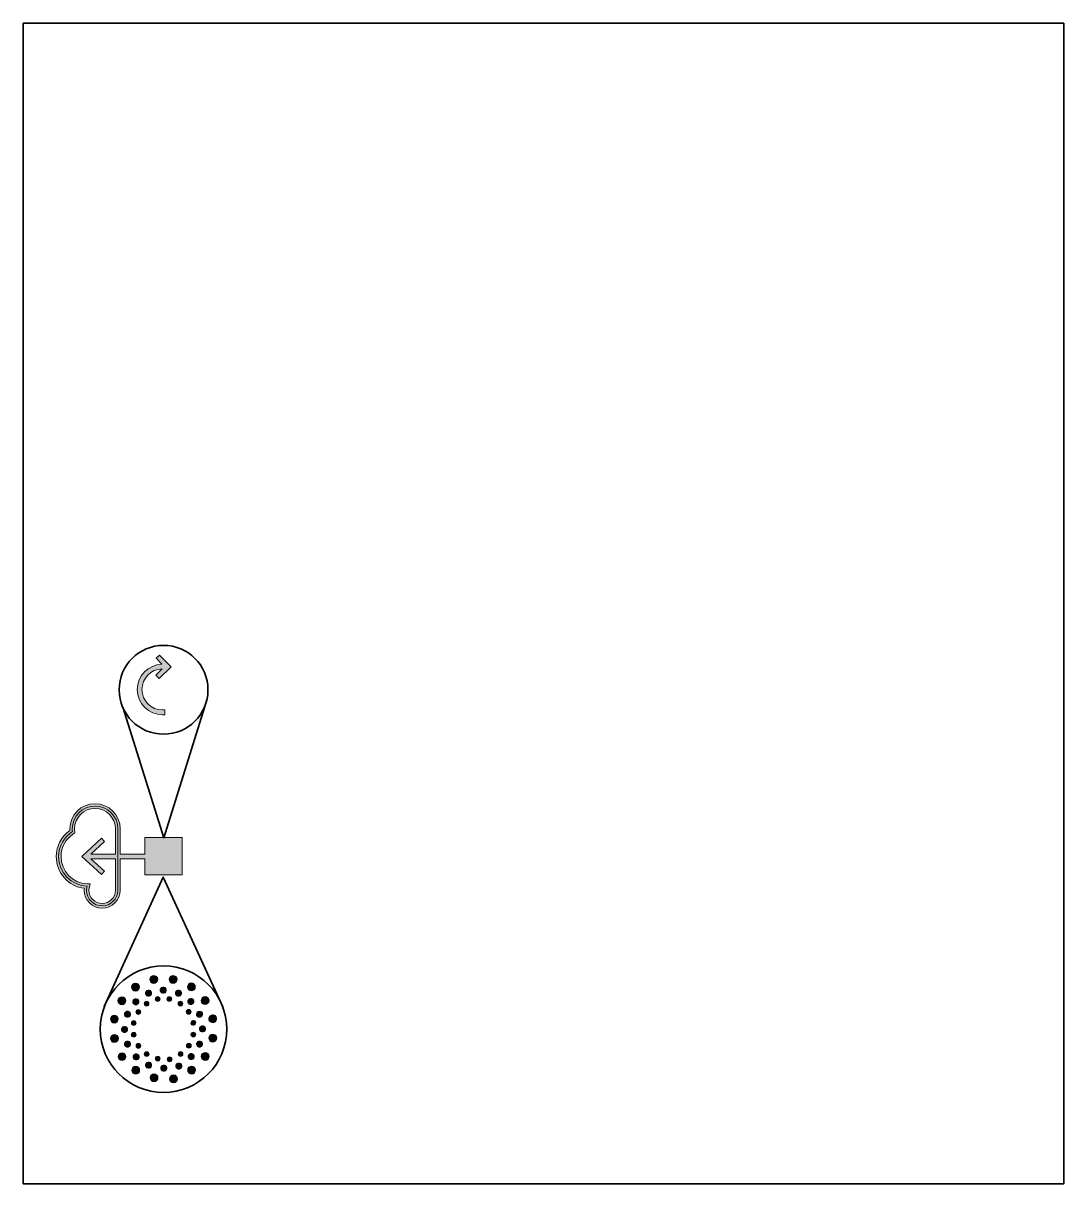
# Model space of a CAD drawing. Header units: inches. Extents: x 109.5 to 187.5, y 61.5 to 148.5.
import ezdxf

# ---------------------------------------------------------------- set-up
doc = ezdxf.new("R2010")
doc.units = ezdxf.units.IN
doc.header["$MEASUREMENT"] = 0
doc.layers.add('Capa 2', color=7, linetype='Continuous')
doc.layers.add('Capa 3', color=7, linetype='Continuous')

# ---------------------------------------------------------------- blocks, each defined once
blk = doc.blocks.new('block 3')
at = {"layer": 'Capa 2', "color": 250, "lineweight": 35}
for points in [[(123.084, 97.204), (120.039, 87.453), (116.965, 97.232)], [(115.575, 74.806), (120.004, 84.495), (124.474, 74.765)]]:
    blk.add_lwpolyline(points, dxfattribs=at)
for points in [[(120.025, 95.208), (118.185, 95.208), (116.694, 96.699), (116.694, 98.538), (116.694, 100.377), (118.185, 101.869), (120.025, 101.869), (121.864, 101.869), (123.355, 100.377), (123.355, 98.538), (123.355, 96.699), (121.864, 95.208), (120.025, 95.208)], [(120.025, 77.841), (122.644, 77.841), (124.767, 75.717), (124.767, 73.098), (124.767, 70.479), (122.644, 68.356), (120.025, 68.356), (117.406, 68.356), (115.282, 70.479), (115.282, 73.098), (115.282, 75.717), (117.406, 77.841), (120.025, 77.841)]]:
    blk.add_open_spline(points, degree=3, knots=[0, 0, 0, 0, 1, 1, 1, 2, 2, 2, 3, 3, 3, 4, 4, 4, 4], dxfattribs=at)
blk = doc.blocks.new('block 2')
at = {"layer": 'Capa 2'}
h = blk.add_hatch(color=7, dxfattribs=at)
h.dxf.hatch_style = 2
edge = h.paths.add_edge_path()
edge.add_spline(control_points=[(119.292, 77.121), (119.455, 77.121), (119.586, 76.988), (119.586, 76.825), (119.586, 76.662), (119.455, 76.53), (119.292, 76.53), (119.128, 76.53), (118.996, 76.662), (118.996, 76.825), (118.996, 76.988), (119.128, 77.121), (119.292, 77.121)], knot_values=[0, 0, 0, 0, 0.352778, 0.352778, 0.352778, 0.705556, 0.705556, 0.705556, 1.058333, 1.058333, 1.058333, 1.411111, 1.411111, 1.411111, 1.411111], degree=3, periodic=0)
edge.add_line((119.292, 77.121), (119.292, 77.121))
h = blk.add_hatch(color=7, dxfattribs=at)
h.dxf.hatch_style = 2
edge = h.paths.add_edge_path()
edge.add_spline(control_points=[(120.738, 77.124), (120.901, 77.124), (121.033, 76.992), (121.033, 76.829), (121.033, 76.666), (120.901, 76.534), (120.738, 76.534), (120.575, 76.534), (120.442, 76.666), (120.442, 76.829), (120.442, 76.992), (120.575, 77.124), (120.738, 77.124)], knot_values=[0, 0, 0, 0, 0.352778, 0.352778, 0.352778, 0.705556, 0.705556, 0.705556, 1.058333, 1.058333, 1.058333, 1.411111, 1.411111, 1.411111, 1.411111], degree=3, periodic=0)
edge.add_line((120.738, 77.124), (120.738, 77.124))
h = blk.add_hatch(color=7, dxfattribs=at)
h.dxf.hatch_style = 2
edge = h.paths.add_edge_path()
edge.add_spline(control_points=[(117.921, 76.548), (118.084, 76.548), (118.216, 76.416), (118.216, 76.253), (118.216, 76.09), (118.084, 75.958), (117.921, 75.958), (117.758, 75.958), (117.626, 76.09), (117.626, 76.253), (117.626, 76.416), (117.758, 76.548), (117.921, 76.548)], knot_values=[0, 0, 0, 0, 0.352778, 0.352778, 0.352778, 0.705556, 0.705556, 0.705556, 1.058333, 1.058333, 1.058333, 1.411111, 1.411111, 1.411111, 1.411111], degree=3, periodic=0)
edge.add_line((117.921, 76.548), (117.921, 76.548))
h = blk.add_hatch(color=7, dxfattribs=at)
h.dxf.hatch_style = 2
edge = h.paths.add_edge_path()
edge.add_spline(control_points=[(118.86, 76.022), (118.984, 76.047), (119.105, 75.966), (119.13, 75.841), (119.155, 75.717), (119.074, 75.596), (118.95, 75.572), (118.826, 75.546), (118.705, 75.627), (118.68, 75.751), (118.655, 75.876), (118.736, 75.997), (118.86, 76.022)], knot_values=[0, 0, 0, 0, 0.352778, 0.352778, 0.352778, 0.705556, 0.705556, 0.705556, 1.058333, 1.058333, 1.058333, 1.411111, 1.411111, 1.411111, 1.411111], degree=3, periodic=0)
edge.add_line((118.86, 76.022), (118.86, 76.022))
h = blk.add_hatch(color=7, dxfattribs=at)
h.dxf.hatch_style = 2
edge = h.paths.add_edge_path()
edge.add_spline(control_points=[(119.962, 76.245), (120.087, 76.27), (120.208, 76.189), (120.232, 76.064), (120.257, 75.94), (120.176, 75.819), (120.052, 75.794), (119.928, 75.77), (119.807, 75.85), (119.782, 75.974), (119.757, 76.099), (119.838, 76.22), (119.962, 76.245)], knot_values=[0, 0, 0, 0, 0.352778, 0.352778, 0.352778, 0.705556, 0.705556, 0.705556, 1.058333, 1.058333, 1.058333, 1.411111, 1.411111, 1.411111, 1.411111], degree=3, periodic=0)
edge.add_line((119.962, 76.245), (119.962, 76.245))
h = blk.add_hatch(color=7, dxfattribs=at)
h.dxf.hatch_style = 2
edge = h.paths.add_edge_path()
edge.add_spline(control_points=[(121.096, 76.023), (121.22, 76.048), (121.341, 75.967), (121.366, 75.843), (121.391, 75.719), (121.31, 75.597), (121.186, 75.573), (121.061, 75.548), (120.94, 75.629), (120.916, 75.753), (120.89, 75.878), (120.971, 75.998), (121.096, 76.023)], knot_values=[0, 0, 0, 0, 0.352778, 0.352778, 0.352778, 0.705556, 0.705556, 0.705556, 1.058333, 1.058333, 1.058333, 1.411111, 1.411111, 1.411111, 1.411111], degree=3, periodic=0)
edge.add_line((121.096, 76.023), (121.096, 76.023))
h = blk.add_hatch(color=7, dxfattribs=at)
h.dxf.hatch_style = 2
edge = h.paths.add_edge_path()
edge.add_spline(control_points=[(122.111, 76.56), (122.275, 76.56), (122.407, 76.428), (122.407, 76.264), (122.407, 76.101), (122.275, 75.969), (122.111, 75.969), (121.948, 75.969), (121.816, 76.101), (121.816, 76.264), (121.816, 76.428), (121.948, 76.56), (122.111, 76.56)], knot_values=[0, 0, 0, 0, 0.352778, 0.352778, 0.352778, 0.705556, 0.705556, 0.705556, 1.058333, 1.058333, 1.058333, 1.411111, 1.411111, 1.411111, 1.411111], degree=3, periodic=0)
edge.add_line((122.111, 76.56), (122.111, 76.56))
h = blk.add_hatch(color=7, dxfattribs=at)
h.dxf.hatch_style = 2
edge = h.paths.add_edge_path()
edge.add_spline(control_points=[(116.901, 75.523), (117.064, 75.523), (117.196, 75.39), (117.196, 75.227), (117.196, 75.064), (117.064, 74.933), (116.901, 74.933), (116.738, 74.933), (116.606, 75.064), (116.606, 75.227), (116.606, 75.39), (116.738, 75.523), (116.901, 75.523)], knot_values=[0, 0, 0, 0, 0.352778, 0.352778, 0.352778, 0.705556, 0.705556, 0.705556, 1.058333, 1.058333, 1.058333, 1.411111, 1.411111, 1.411111, 1.411111], degree=3, periodic=0)
edge.add_line((116.901, 75.523), (116.901, 75.523))
h = blk.add_hatch(color=7, dxfattribs=at)
h.dxf.hatch_style = 2
edge = h.paths.add_edge_path()
edge.add_spline(control_points=[(117.902, 75.377), (118.026, 75.402), (118.147, 75.321), (118.172, 75.197), (118.197, 75.072), (118.116, 74.951), (117.992, 74.927), (117.867, 74.902), (117.746, 74.982), (117.721, 75.107), (117.697, 75.231), (117.777, 75.352), (117.902, 75.377)], knot_values=[0, 0, 0, 0, 0.352778, 0.352778, 0.352778, 0.705556, 0.705556, 0.705556, 1.058333, 1.058333, 1.058333, 1.411111, 1.411111, 1.411111, 1.411111], degree=3, periodic=0)
edge.add_line((117.902, 75.377), (117.902, 75.377))
h = blk.add_hatch(color=7, dxfattribs=at)
h.dxf.hatch_style = 2
edge = h.paths.add_edge_path()
edge.add_spline(control_points=[(118.75, 75.189), (118.849, 75.189), (118.929, 75.109), (118.929, 75.01), (118.929, 74.912), (118.849, 74.831), (118.75, 74.831), (118.651, 74.831), (118.571, 74.912), (118.571, 75.01), (118.571, 75.109), (118.651, 75.189), (118.75, 75.189)], knot_values=[0, 0, 0, 0, 0.352778, 0.352778, 0.352778, 0.705556, 0.705556, 0.705556, 1.058333, 1.058333, 1.058333, 1.411111, 1.411111, 1.411111, 1.411111], degree=3, periodic=0)
edge.add_line((118.75, 75.189), (118.75, 75.189))
h = blk.add_hatch(color=7, dxfattribs=at)
h.dxf.hatch_style = 2
edge = h.paths.add_edge_path()
edge.add_spline(control_points=[(119.58, 75.536), (119.679, 75.536), (119.759, 75.456), (119.759, 75.357), (119.759, 75.258), (119.679, 75.178), (119.58, 75.178), (119.482, 75.178), (119.401, 75.258), (119.401, 75.357), (119.401, 75.456), (119.482, 75.536), (119.58, 75.536)], knot_values=[0, 0, 0, 0, 0.352778, 0.352778, 0.352778, 0.705556, 0.705556, 0.705556, 1.058333, 1.058333, 1.058333, 1.411111, 1.411111, 1.411111, 1.411111], degree=3, periodic=0)
edge.add_line((119.58, 75.536), (119.58, 75.536))
h = blk.add_hatch(color=7, dxfattribs=at)
h.dxf.hatch_style = 2
edge = h.paths.add_edge_path()
edge.add_spline(control_points=[(120.457, 75.538), (120.556, 75.538), (120.636, 75.458), (120.636, 75.359), (120.636, 75.261), (120.556, 75.181), (120.457, 75.181), (120.358, 75.181), (120.278, 75.261), (120.278, 75.359), (120.278, 75.458), (120.358, 75.538), (120.457, 75.538)], knot_values=[0, 0, 0, 0, 0.352778, 0.352778, 0.352778, 0.705556, 0.705556, 0.705556, 1.058333, 1.058333, 1.058333, 1.411111, 1.411111, 1.411111, 1.411111], degree=3, periodic=0)
edge.add_line((120.457, 75.538), (120.457, 75.538))
h = blk.add_hatch(color=7, dxfattribs=at)
h.dxf.hatch_style = 2
edge = h.paths.add_edge_path()
edge.add_spline(control_points=[(121.289, 75.196), (121.388, 75.196), (121.468, 75.116), (121.468, 75.017), (121.468, 74.918), (121.388, 74.838), (121.289, 74.838), (121.191, 74.838), (121.11, 74.918), (121.11, 75.017), (121.11, 75.116), (121.191, 75.196), (121.289, 75.196)], knot_values=[0, 0, 0, 0, 0.352778, 0.352778, 0.352778, 0.705556, 0.705556, 0.705556, 1.058333, 1.058333, 1.058333, 1.411111, 1.411111, 1.411111, 1.411111], degree=3, periodic=0)
edge.add_line((121.289, 75.196), (121.289, 75.196))
h = blk.add_hatch(color=7, dxfattribs=at)
h.dxf.hatch_style = 2
edge = h.paths.add_edge_path()
edge.add_spline(control_points=[(122.033, 75.401), (122.157, 75.426), (122.278, 75.346), (122.303, 75.221), (122.328, 75.097), (122.247, 74.976), (122.123, 74.951), (121.999, 74.926), (121.877, 75.007), (121.853, 75.131), (121.828, 75.256), (121.909, 75.376), (122.033, 75.401)], knot_values=[0, 0, 0, 0, 0.352778, 0.352778, 0.352778, 0.705556, 0.705556, 0.705556, 1.058333, 1.058333, 1.058333, 1.411111, 1.411111, 1.411111, 1.411111], degree=3, periodic=0)
edge.add_line((122.033, 75.401), (122.033, 75.401))
h = blk.add_hatch(color=7, dxfattribs=at)
h.dxf.hatch_style = 2
edge = h.paths.add_edge_path()
edge.add_spline(control_points=[(123.137, 75.54), (123.3, 75.54), (123.432, 75.408), (123.432, 75.245), (123.432, 75.081), (123.3, 74.949), (123.137, 74.949), (122.974, 74.949), (122.841, 75.081), (122.841, 75.245), (122.841, 75.408), (122.974, 75.54), (123.137, 75.54)], knot_values=[0, 0, 0, 0, 0.352778, 0.352778, 0.352778, 0.705556, 0.705556, 0.705556, 1.058333, 1.058333, 1.058333, 1.411111, 1.411111, 1.411111, 1.411111], degree=3, periodic=0)
edge.add_line((123.137, 75.54), (123.137, 75.54))
h = blk.add_hatch(color=7, dxfattribs=at)
h.dxf.hatch_style = 2
edge = h.paths.add_edge_path()
edge.add_spline(control_points=[(116.336, 74.149), (116.5, 74.149), (116.632, 74.018), (116.632, 73.854), (116.632, 73.691), (116.5, 73.559), (116.336, 73.559), (116.173, 73.559), (116.041, 73.691), (116.041, 73.854), (116.041, 74.018), (116.173, 74.149), (116.336, 74.149)], knot_values=[0, 0, 0, 0, 0.352778, 0.352778, 0.352778, 0.705556, 0.705556, 0.705556, 1.058333, 1.058333, 1.058333, 1.411111, 1.411111, 1.411111, 1.411111], degree=3, periodic=0)
edge.add_line((116.336, 74.149), (116.336, 74.149))
h = blk.add_hatch(color=7, dxfattribs=at)
h.dxf.hatch_style = 2
edge = h.paths.add_edge_path()
edge.add_spline(control_points=[(117.28, 74.44), (117.404, 74.464), (117.525, 74.384), (117.55, 74.259), (117.575, 74.135), (117.494, 74.014), (117.37, 73.989), (117.246, 73.964), (117.124, 74.045), (117.1, 74.169), (117.075, 74.294), (117.156, 74.415), (117.28, 74.44)], knot_values=[0, 0, 0, 0, 0.352778, 0.352778, 0.352778, 0.705556, 0.705556, 0.705556, 1.058333, 1.058333, 1.058333, 1.411111, 1.411111, 1.411111, 1.411111], degree=3, periodic=0)
edge.add_line((117.28, 74.44), (117.28, 74.44))
h = blk.add_hatch(color=7, dxfattribs=at)
h.dxf.hatch_style = 2
edge = h.paths.add_edge_path()
edge.add_spline(control_points=[(118.132, 74.567), (118.231, 74.567), (118.311, 74.487), (118.311, 74.389), (118.311, 74.29), (118.231, 74.21), (118.132, 74.21), (118.033, 74.21), (117.953, 74.29), (117.953, 74.389), (117.953, 74.487), (118.033, 74.567), (118.132, 74.567)], knot_values=[0, 0, 0, 0, 0.352778, 0.352778, 0.352778, 0.705556, 0.705556, 0.705556, 1.058333, 1.058333, 1.058333, 1.411111, 1.411111, 1.411111, 1.411111], degree=3, periodic=0)
edge.add_line((118.132, 74.567), (118.132, 74.567))
h = blk.add_hatch(color=7, dxfattribs=at)
h.dxf.hatch_style = 2
edge = h.paths.add_edge_path()
edge.add_spline(control_points=[(121.911, 74.578), (122.009, 74.578), (122.09, 74.497), (122.09, 74.399), (122.09, 74.3), (122.009, 74.22), (121.911, 74.22), (121.812, 74.22), (121.731, 74.3), (121.731, 74.399), (121.731, 74.497), (121.812, 74.578), (121.911, 74.578)], knot_values=[0, 0, 0, 0, 0.352778, 0.352778, 0.352778, 0.705556, 0.705556, 0.705556, 1.058333, 1.058333, 1.058333, 1.411111, 1.411111, 1.411111, 1.411111], degree=3, periodic=0)
edge.add_line((121.911, 74.578), (121.911, 74.578))
h = blk.add_hatch(color=7, dxfattribs=at)
h.dxf.hatch_style = 2
edge = h.paths.add_edge_path()
edge.add_spline(control_points=[(122.514, 74.314), (122.568, 74.43), (122.704, 74.48), (122.819, 74.426), (122.935, 74.373), (122.984, 74.236), (122.931, 74.121), (122.878, 74.006), (122.741, 73.957), (122.626, 74.01), (122.511, 74.063), (122.461, 74.2), (122.514, 74.314)], knot_values=[0, 0, 0, 0, 0.352778, 0.352778, 0.352778, 0.705556, 0.705556, 0.705556, 1.058333, 1.058333, 1.058333, 1.411111, 1.411111, 1.411111, 1.411111], degree=3, periodic=0)
edge.add_line((122.514, 74.314), (122.514, 74.314))
h = blk.add_hatch(color=7, dxfattribs=at)
h.dxf.hatch_style = 2
edge = h.paths.add_edge_path()
edge.add_spline(control_points=[(123.47, 74.049), (123.567, 74.18), (123.752, 74.208), (123.883, 74.112), (124.015, 74.016), (124.044, 73.831), (123.947, 73.7), (123.851, 73.568), (123.666, 73.54), (123.534, 73.636), (123.402, 73.732), (123.374, 73.917), (123.47, 74.049)], knot_values=[0, 0, 0, 0, 0.352778, 0.352778, 0.352778, 0.705556, 0.705556, 0.705556, 1.058333, 1.058333, 1.058333, 1.411111, 1.411111, 1.411111, 1.411111], degree=3, periodic=0)
edge.add_line((123.47, 74.049), (123.47, 74.049))
h = blk.add_hatch(color=7, dxfattribs=at)
h.dxf.hatch_style = 2
edge = h.paths.add_edge_path()
edge.add_spline(control_points=[(117.058, 73.306), (117.183, 73.331), (117.304, 73.25), (117.328, 73.126), (117.353, 73.002), (117.273, 72.88), (117.148, 72.856), (117.024, 72.831), (116.903, 72.912), (116.878, 73.036), (116.853, 73.16), (116.934, 73.281), (117.058, 73.306)], knot_values=[0, 0, 0, 0, 0.352778, 0.352778, 0.352778, 0.705556, 0.705556, 0.705556, 1.058333, 1.058333, 1.058333, 1.411111, 1.411111, 1.411111, 1.411111], degree=3, periodic=0)
edge.add_line((117.058, 73.306), (117.058, 73.306))
h = blk.add_hatch(color=7, dxfattribs=at)
h.dxf.hatch_style = 2
edge = h.paths.add_edge_path()
edge.add_spline(control_points=[(117.79, 73.735), (117.888, 73.735), (117.969, 73.655), (117.969, 73.556), (117.969, 73.457), (117.888, 73.377), (117.79, 73.377), (117.69, 73.377), (117.61, 73.457), (117.61, 73.556), (117.61, 73.655), (117.69, 73.735), (117.79, 73.735)], knot_values=[0, 0, 0, 0, 0.352778, 0.352778, 0.352778, 0.705556, 0.705556, 0.705556, 1.058333, 1.058333, 1.058333, 1.411111, 1.411111, 1.411111, 1.411111], degree=3, periodic=0)
edge.add_line((117.79, 73.735), (117.79, 73.735))
h = blk.add_hatch(color=7, dxfattribs=at)
h.dxf.hatch_style = 2
edge = h.paths.add_edge_path()
edge.add_spline(control_points=[(122.113, 73.674), (122.172, 73.754), (122.283, 73.771), (122.363, 73.713), (122.443, 73.654), (122.46, 73.542), (122.402, 73.463), (122.343, 73.383), (122.231, 73.366), (122.151, 73.424), (122.072, 73.483), (122.055, 73.594), (122.113, 73.674)], knot_values=[0, 0, 0, 0, 0.352778, 0.352778, 0.352778, 0.705556, 0.705556, 0.705556, 1.058333, 1.058333, 1.058333, 1.411111, 1.411111, 1.411111, 1.411111], degree=3, periodic=0)
edge.add_line((122.113, 73.674), (122.113, 73.674))
h = blk.add_hatch(color=7, dxfattribs=at)
h.dxf.hatch_style = 2
edge = h.paths.add_edge_path()
edge.add_spline(control_points=[(122.901, 73.341), (123.025, 73.366), (123.146, 73.285), (123.171, 73.161), (123.196, 73.036), (123.115, 72.915), (122.991, 72.891), (122.866, 72.865), (122.746, 72.946), (122.721, 73.071), (122.696, 73.195), (122.777, 73.316), (122.901, 73.341)], knot_values=[0, 0, 0, 0, 0.352778, 0.352778, 0.352778, 0.705556, 0.705556, 0.705556, 1.058333, 1.058333, 1.058333, 1.411111, 1.411111, 1.411111, 1.411111], degree=3, periodic=0)
edge.add_line((122.901, 73.341), (122.901, 73.341))
h = blk.add_hatch(color=7, dxfattribs=at)
h.dxf.hatch_style = 2
edge = h.paths.add_edge_path()
edge.add_spline(control_points=[(116.34, 72.703), (116.503, 72.703), (116.636, 72.571), (116.636, 72.408), (116.636, 72.245), (116.503, 72.112), (116.34, 72.112), (116.177, 72.112), (116.045, 72.245), (116.045, 72.408), (116.045, 72.571), (116.177, 72.703), (116.34, 72.703)], knot_values=[0, 0, 0, 0, 0.352778, 0.352778, 0.352778, 0.705556, 0.705556, 0.705556, 1.058333, 1.058333, 1.058333, 1.411111, 1.411111, 1.411111, 1.411111], degree=3, periodic=0)
edge.add_line((116.34, 72.703), (116.34, 72.703))
h = blk.add_hatch(color=7, dxfattribs=at)
h.dxf.hatch_style = 2
edge = h.paths.add_edge_path()
edge.add_spline(control_points=[(117.282, 72.204), (117.406, 72.228), (117.527, 72.148), (117.552, 72.023), (117.576, 71.899), (117.495, 71.778), (117.371, 71.753), (117.247, 71.728), (117.126, 71.809), (117.102, 71.934), (117.077, 72.058), (117.157, 72.179), (117.282, 72.204)], knot_values=[0, 0, 0, 0, 0.352778, 0.352778, 0.352778, 0.705556, 0.705556, 0.705556, 1.058333, 1.058333, 1.058333, 1.411111, 1.411111, 1.411111, 1.411111], degree=3, periodic=0)
edge.add_line((117.282, 72.204), (117.282, 72.204))
h = blk.add_hatch(color=7, dxfattribs=at)
h.dxf.hatch_style = 2
edge = h.paths.add_edge_path()
edge.add_spline(control_points=[(117.792, 72.859), (117.89, 72.859), (117.971, 72.779), (117.971, 72.679), (117.971, 72.581), (117.89, 72.501), (117.792, 72.501), (117.693, 72.501), (117.613, 72.581), (117.613, 72.679), (117.613, 72.779), (117.693, 72.859), (117.792, 72.859)], knot_values=[0, 0, 0, 0, 0.352778, 0.352778, 0.352778, 0.705556, 0.705556, 0.705556, 1.058333, 1.058333, 1.058333, 1.411111, 1.411111, 1.411111, 1.411111], degree=3, periodic=0)
edge.add_line((117.792, 72.859), (117.792, 72.859))
h = blk.add_hatch(color=7, dxfattribs=at)
h.dxf.hatch_style = 2
edge = h.paths.add_edge_path()
edge.add_spline(control_points=[(122.26, 72.871), (122.358, 72.871), (122.439, 72.79), (122.439, 72.692), (122.439, 72.593), (122.358, 72.513), (122.26, 72.513), (122.161, 72.513), (122.081, 72.593), (122.081, 72.692), (122.081, 72.79), (122.161, 72.871), (122.26, 72.871)], knot_values=[0, 0, 0, 0, 0.352778, 0.352778, 0.352778, 0.705556, 0.705556, 0.705556, 1.058333, 1.058333, 1.058333, 1.411111, 1.411111, 1.411111, 1.411111], degree=3, periodic=0)
edge.add_line((122.26, 72.871), (122.26, 72.871))
h = blk.add_hatch(color=7, dxfattribs=at)
h.dxf.hatch_style = 2
edge = h.paths.add_edge_path()
edge.add_spline(control_points=[(122.68, 72.207), (122.804, 72.232), (122.925, 72.152), (122.949, 72.027), (122.974, 71.903), (122.893, 71.782), (122.769, 71.757), (122.645, 71.732), (122.524, 71.813), (122.499, 71.937), (122.474, 72.061), (122.555, 72.182), (122.68, 72.207)], knot_values=[0, 0, 0, 0, 0.352778, 0.352778, 0.352778, 0.705556, 0.705556, 0.705556, 1.058333, 1.058333, 1.058333, 1.411111, 1.411111, 1.411111, 1.411111], degree=3, periodic=0)
edge.add_line((122.68, 72.207), (122.68, 72.207))
h = blk.add_hatch(color=7, dxfattribs=at)
h.dxf.hatch_style = 2
edge = h.paths.add_edge_path()
edge.add_spline(control_points=[(123.713, 72.723), (123.876, 72.723), (124.008, 72.591), (124.008, 72.428), (124.008, 72.265), (123.876, 72.132), (123.713, 72.132), (123.55, 72.132), (123.417, 72.265), (123.417, 72.428), (123.417, 72.591), (123.55, 72.723), (123.713, 72.723)], knot_values=[0, 0, 0, 0, 0.352778, 0.352778, 0.352778, 0.705556, 0.705556, 0.705556, 1.058333, 1.058333, 1.058333, 1.411111, 1.411111, 1.411111, 1.411111], degree=3, periodic=0)
edge.add_line((123.713, 72.723), (123.713, 72.723))
h = blk.add_hatch(color=7, dxfattribs=at)
h.dxf.hatch_style = 2
edge = h.paths.add_edge_path()
edge.add_spline(control_points=[(118.139, 72.028), (118.237, 72.028), (118.318, 71.948), (118.318, 71.849), (118.318, 71.75), (118.237, 71.67), (118.139, 71.67), (118.039, 71.67), (117.96, 71.75), (117.96, 71.849), (117.96, 71.948), (118.039, 72.028), (118.139, 72.028)], knot_values=[0, 0, 0, 0, 0.352778, 0.352778, 0.352778, 0.705556, 0.705556, 0.705556, 1.058333, 1.058333, 1.058333, 1.411111, 1.411111, 1.411111, 1.411111], degree=3, periodic=0)
edge.add_line((118.139, 72.028), (118.139, 72.028))
h = blk.add_hatch(color=7, dxfattribs=at)
h.dxf.hatch_style = 2
edge = h.paths.add_edge_path()
edge.add_spline(control_points=[(118.76, 71.41), (118.859, 71.41), (118.939, 71.33), (118.939, 71.231), (118.939, 71.132), (118.859, 71.052), (118.76, 71.052), (118.661, 71.052), (118.581, 71.132), (118.581, 71.231), (118.581, 71.33), (118.661, 71.41), (118.76, 71.41)], knot_values=[0, 0, 0, 0, 0.352778, 0.352778, 0.352778, 0.705556, 0.705556, 0.705556, 1.058333, 1.058333, 1.058333, 1.411111, 1.411111, 1.411111, 1.411111], degree=3, periodic=0)
edge.add_line((118.76, 71.41), (118.76, 71.41))
h = blk.add_hatch(color=7, dxfattribs=at)
h.dxf.hatch_style = 2
edge = h.paths.add_edge_path()
edge.add_spline(control_points=[(121.3, 71.417), (121.398, 71.417), (121.479, 71.337), (121.479, 71.238), (121.479, 71.139), (121.398, 71.059), (121.3, 71.059), (121.201, 71.059), (121.121, 71.139), (121.121, 71.238), (121.121, 71.337), (121.201, 71.417), (121.3, 71.417)], knot_values=[0, 0, 0, 0, 0.352778, 0.352778, 0.352778, 0.705556, 0.705556, 0.705556, 1.058333, 1.058333, 1.058333, 1.411111, 1.411111, 1.411111, 1.411111], degree=3, periodic=0)
edge.add_line((121.3, 71.417), (121.3, 71.417))
h = blk.add_hatch(color=7, dxfattribs=at)
h.dxf.hatch_style = 2
edge = h.paths.add_edge_path()
edge.add_spline(control_points=[(121.918, 72.039), (122.016, 72.039), (122.097, 71.958), (122.097, 71.86), (122.097, 71.761), (122.016, 71.681), (121.918, 71.681), (121.819, 71.681), (121.739, 71.761), (121.739, 71.86), (121.739, 71.958), (121.819, 72.039), (121.918, 72.039)], knot_values=[0, 0, 0, 0, 0.352778, 0.352778, 0.352778, 0.705556, 0.705556, 0.705556, 1.058333, 1.058333, 1.058333, 1.411111, 1.411111, 1.411111, 1.411111], degree=3, periodic=0)
edge.add_line((121.918, 72.039), (121.918, 72.039))
h = blk.add_hatch(color=7, dxfattribs=at)
h.dxf.hatch_style = 2
edge = h.paths.add_edge_path()
edge.add_spline(control_points=[(123.148, 71.35), (123.311, 71.35), (123.444, 71.217), (123.444, 71.054), (123.444, 70.891), (123.311, 70.759), (123.148, 70.759), (122.985, 70.759), (122.853, 70.891), (122.853, 71.054), (122.853, 71.217), (122.985, 71.35), (123.148, 71.35)], knot_values=[0, 0, 0, 0, 0.352778, 0.352778, 0.352778, 0.705556, 0.705556, 0.705556, 1.058333, 1.058333, 1.058333, 1.411111, 1.411111, 1.411111, 1.411111], degree=3, periodic=0)
edge.add_line((123.148, 71.35), (123.148, 71.35))
h = blk.add_hatch(color=7, dxfattribs=at)
h.dxf.hatch_style = 2
edge = h.paths.add_edge_path()
edge.add_spline(control_points=[(116.913, 71.333), (117.076, 71.333), (117.207, 71.2), (117.207, 71.037), (117.207, 70.875), (117.076, 70.742), (116.913, 70.742), (116.749, 70.742), (116.617, 70.875), (116.617, 71.037), (116.617, 71.2), (116.749, 71.333), (116.913, 71.333)], knot_values=[0, 0, 0, 0, 0.352778, 0.352778, 0.352778, 0.705556, 0.705556, 0.705556, 1.058333, 1.058333, 1.058333, 1.411111, 1.411111, 1.411111, 1.411111], degree=3, periodic=0)
edge.add_line((116.913, 71.333), (116.913, 71.333))
h = blk.add_hatch(color=7, dxfattribs=at)
h.dxf.hatch_style = 2
edge = h.paths.add_edge_path()
edge.add_spline(control_points=[(117.926, 71.246), (118.051, 71.27), (118.172, 71.19), (118.197, 71.065), (118.221, 70.941), (118.14, 70.82), (118.016, 70.795), (117.892, 70.77), (117.771, 70.851), (117.746, 70.976), (117.721, 71.1), (117.802, 71.221), (117.926, 71.246)], knot_values=[0, 0, 0, 0, 0.352778, 0.352778, 0.352778, 0.705556, 0.705556, 0.705556, 1.058333, 1.058333, 1.058333, 1.411111, 1.411111, 1.411111, 1.411111], degree=3, periodic=0)
edge.add_line((117.926, 71.246), (117.926, 71.246))
h = blk.add_hatch(color=7, dxfattribs=at)
h.dxf.hatch_style = 2
edge = h.paths.add_edge_path()
edge.add_spline(control_points=[(118.864, 70.623), (118.988, 70.649), (119.109, 70.568), (119.133, 70.444), (119.159, 70.319), (119.078, 70.199), (118.953, 70.173), (118.829, 70.149), (118.708, 70.23), (118.684, 70.354), (118.659, 70.478), (118.74, 70.599), (118.864, 70.623)], knot_values=[0, 0, 0, 0, 0.352778, 0.352778, 0.352778, 0.705556, 0.705556, 0.705556, 1.058333, 1.058333, 1.058333, 1.411111, 1.411111, 1.411111, 1.411111], degree=3, periodic=0)
edge.add_line((118.864, 70.623), (118.864, 70.623))
h = blk.add_hatch(color=7, dxfattribs=at)
h.dxf.hatch_style = 2
edge = h.paths.add_edge_path()
edge.add_spline(control_points=[(119.592, 71.068), (119.691, 71.068), (119.771, 70.988), (119.771, 70.889), (119.771, 70.79), (119.691, 70.71), (119.592, 70.71), (119.493, 70.71), (119.413, 70.79), (119.413, 70.889), (119.413, 70.988), (119.493, 71.068), (119.592, 71.068)], knot_values=[0, 0, 0, 0, 0.352778, 0.352778, 0.352778, 0.705556, 0.705556, 0.705556, 1.058333, 1.058333, 1.058333, 1.411111, 1.411111, 1.411111, 1.411111], degree=3, periodic=0)
edge.add_line((119.592, 71.068), (119.592, 71.068))
h = blk.add_hatch(color=7, dxfattribs=at)
h.dxf.hatch_style = 2
edge = h.paths.add_edge_path()
edge.add_spline(control_points=[(120.478, 71.016), (120.576, 71.016), (120.657, 70.936), (120.657, 70.837), (120.657, 70.738), (120.576, 70.658), (120.478, 70.658), (120.379, 70.658), (120.298, 70.738), (120.298, 70.837), (120.298, 70.936), (120.379, 71.016), (120.478, 71.016)], knot_values=[0, 0, 0, 0, 0.352778, 0.352778, 0.352778, 0.705556, 0.705556, 0.705556, 1.058333, 1.058333, 1.058333, 1.411111, 1.411111, 1.411111, 1.411111], degree=3, periodic=0)
edge.add_line((120.478, 71.016), (120.478, 71.016))
h = blk.add_hatch(color=7, dxfattribs=at)
h.dxf.hatch_style = 2
edge = h.paths.add_edge_path()
edge.add_spline(control_points=[(121.124, 70.559), (121.248, 70.584), (121.37, 70.504), (121.394, 70.38), (121.419, 70.255), (121.338, 70.134), (121.214, 70.109), (121.089, 70.084), (120.969, 70.165), (120.944, 70.29), (120.919, 70.414), (121, 70.535), (121.124, 70.559)], knot_values=[0, 0, 0, 0, 0.352778, 0.352778, 0.352778, 0.705556, 0.705556, 0.705556, 1.058333, 1.058333, 1.058333, 1.411111, 1.411111, 1.411111, 1.411111], degree=3, periodic=0)
edge.add_line((121.124, 70.559), (121.124, 70.559))
h = blk.add_hatch(color=7, dxfattribs=at)
h.dxf.hatch_style = 2
edge = h.paths.add_edge_path()
edge.add_spline(control_points=[(122.057, 71.27), (122.182, 71.295), (122.303, 71.215), (122.328, 71.09), (122.353, 70.966), (122.272, 70.844), (122.148, 70.82), (122.023, 70.795), (121.902, 70.876), (121.877, 71), (121.853, 71.124), (121.933, 71.245), (122.057, 71.27)], knot_values=[0, 0, 0, 0, 0.352778, 0.352778, 0.352778, 0.705556, 0.705556, 0.705556, 1.058333, 1.058333, 1.058333, 1.411111, 1.411111, 1.411111, 1.411111], degree=3, periodic=0)
edge.add_line((122.057, 71.27), (122.057, 71.27))
h = blk.add_hatch(color=7, dxfattribs=at)
h.dxf.hatch_style = 2
edge = h.paths.add_edge_path()
edge.add_spline(control_points=[(117.938, 70.313), (118.101, 70.313), (118.233, 70.18), (118.233, 70.017), (118.233, 69.854), (118.101, 69.722), (117.938, 69.722), (117.775, 69.722), (117.642, 69.854), (117.642, 70.017), (117.642, 70.18), (117.775, 70.313), (117.938, 70.313)], knot_values=[0, 0, 0, 0, 0.352778, 0.352778, 0.352778, 0.705556, 0.705556, 0.705556, 1.058333, 1.058333, 1.058333, 1.411111, 1.411111, 1.411111, 1.411111], degree=3, periodic=0)
edge.add_line((117.938, 70.313), (117.938, 70.313))
h = blk.add_hatch(color=7, dxfattribs=at)
h.dxf.hatch_style = 2
edge = h.paths.add_edge_path()
edge.add_spline(control_points=[(119.311, 69.748), (119.475, 69.748), (119.607, 69.616), (119.607, 69.453), (119.607, 69.29), (119.475, 69.158), (119.311, 69.158), (119.148, 69.158), (119.016, 69.29), (119.016, 69.453), (119.016, 69.616), (119.148, 69.748), (119.311, 69.748)], knot_values=[0, 0, 0, 0, 0.352778, 0.352778, 0.352778, 0.705556, 0.705556, 0.705556, 1.058333, 1.058333, 1.058333, 1.411111, 1.411111, 1.411111, 1.411111], degree=3, periodic=0)
edge.add_line((119.311, 69.748), (119.311, 69.748))
h = blk.add_hatch(color=7, dxfattribs=at)
h.dxf.hatch_style = 2
edge = h.paths.add_edge_path()
edge.add_spline(control_points=[(119.997, 70.402), (120.121, 70.427), (120.242, 70.346), (120.267, 70.222), (120.292, 70.097), (120.211, 69.976), (120.087, 69.952), (119.962, 69.927), (119.842, 70.008), (119.817, 70.132), (119.792, 70.257), (119.873, 70.377), (119.997, 70.402)], knot_values=[0, 0, 0, 0, 0.352778, 0.352778, 0.352778, 0.705556, 0.705556, 0.705556, 1.058333, 1.058333, 1.058333, 1.411111, 1.411111, 1.411111, 1.411111], degree=3, periodic=0)
edge.add_line((119.997, 70.402), (119.997, 70.402))
h = blk.add_hatch(color=7, dxfattribs=at)
h.dxf.hatch_style = 2
edge = h.paths.add_edge_path()
edge.add_spline(control_points=[(120.772, 69.663), (120.935, 69.663), (121.067, 69.531), (121.067, 69.368), (121.067, 69.204), (120.935, 69.072), (120.772, 69.072), (120.609, 69.072), (120.477, 69.204), (120.477, 69.368), (120.477, 69.531), (120.609, 69.663), (120.772, 69.663)], knot_values=[0, 0, 0, 0, 0.352778, 0.352778, 0.352778, 0.705556, 0.705556, 0.705556, 1.058333, 1.058333, 1.058333, 1.411111, 1.411111, 1.411111, 1.411111], degree=3, periodic=0)
edge.add_line((120.772, 69.663), (120.772, 69.663))
h = blk.add_hatch(color=7, dxfattribs=at)
h.dxf.hatch_style = 2
edge = h.paths.add_edge_path()
edge.add_spline(control_points=[(122.128, 70.324), (122.291, 70.324), (122.424, 70.192), (122.424, 70.028), (122.424, 69.866), (122.291, 69.734), (122.128, 69.734), (121.965, 69.734), (121.833, 69.866), (121.833, 70.028), (121.833, 70.192), (121.965, 70.324), (122.128, 70.324)], knot_values=[0, 0, 0, 0, 0.352778, 0.352778, 0.352778, 0.705556, 0.705556, 0.705556, 1.058333, 1.058333, 1.058333, 1.411111, 1.411111, 1.411111, 1.411111], degree=3, periodic=0)
edge.add_line((122.128, 70.324), (122.128, 70.324))
at = {"layer": 'Capa 2', "lineweight": 0}
for points in [[(123.084, 97.204), (120.039, 87.453), (116.965, 97.232)], [(115.575, 74.806), (120.004, 84.495), (124.474, 74.765)]]:
    blk.add_lwpolyline(points, dxfattribs=at)
for points, knots in [([(120.025, 95.208), (118.185, 95.208), (116.694, 96.699), (116.694, 98.538), (116.694, 100.377), (118.185, 101.869), (120.025, 101.869), (121.864, 101.869), (123.355, 100.377), (123.355, 98.538), (123.355, 96.699), (121.864, 95.208), (120.025, 95.208)], [0, 0, 0, 0, 1, 1, 1, 2, 2, 2, 3, 3, 3, 4, 4, 4, 4]), ([(116.597, 88.116), (116.597, 89.06), (115.832, 89.825), (114.888, 89.825), (113.944, 89.825), (113.179, 89.06), (113.179, 88.116), (113.179, 88.045), (113.185, 87.975), (113.193, 87.905), (112.574, 87.512), (112.162, 86.822), (112.162, 86.034), (112.162, 84.836), (113.112, 83.862), (114.301, 83.82), (114.273, 83.721), (114.254, 83.619), (114.254, 83.511), (114.254, 82.864), (114.778, 82.339), (115.426, 82.339), (116.073, 82.339), (116.597, 82.864), (116.597, 83.511), (116.597, 83.511), (116.597, 88.116), (116.597, 88.116)], [0, 0, 0, 0, 1, 1, 1, 2, 2, 2, 3, 3, 3, 4, 4, 4, 5, 5, 5, 6, 6, 6, 7, 7, 7, 8, 8, 8, 9, 9, 9, 9]), ([(120.025, 77.841), (122.644, 77.841), (124.767, 75.717), (124.767, 73.098), (124.767, 70.479), (122.644, 68.356), (120.025, 68.356), (117.406, 68.356), (115.282, 70.479), (115.282, 73.098), (115.282, 75.717), (117.406, 77.841), (120.025, 77.841)], [0, 0, 0, 0, 1, 1, 1, 2, 2, 2, 3, 3, 3, 4, 4, 4, 4]), ([(119.292, 77.121), (119.455, 77.121), (119.586, 76.988), (119.586, 76.825), (119.586, 76.662), (119.455, 76.53), (119.292, 76.53), (119.128, 76.53), (118.996, 76.662), (118.996, 76.825), (118.996, 76.988), (119.128, 77.121), (119.292, 77.121)], [0, 0, 0, 0, 1, 1, 1, 2, 2, 2, 3, 3, 3, 4, 4, 4, 4]), ([(120.738, 77.124), (120.901, 77.124), (121.033, 76.992), (121.033, 76.829), (121.033, 76.666), (120.901, 76.534), (120.738, 76.534), (120.575, 76.534), (120.442, 76.666), (120.442, 76.829), (120.442, 76.992), (120.575, 77.124), (120.738, 77.124)], [0, 0, 0, 0, 1, 1, 1, 2, 2, 2, 3, 3, 3, 4, 4, 4, 4]), ([(117.921, 76.548), (118.084, 76.548), (118.216, 76.416), (118.216, 76.253), (118.216, 76.09), (118.084, 75.958), (117.921, 75.958), (117.758, 75.958), (117.626, 76.09), (117.626, 76.253), (117.626, 76.416), (117.758, 76.548), (117.921, 76.548)], [0, 0, 0, 0, 1, 1, 1, 2, 2, 2, 3, 3, 3, 4, 4, 4, 4]), ([(118.86, 76.022), (118.984, 76.047), (119.105, 75.966), (119.13, 75.841), (119.155, 75.717), (119.074, 75.596), (118.95, 75.572), (118.826, 75.546), (118.705, 75.627), (118.68, 75.751), (118.655, 75.876), (118.736, 75.997), (118.86, 76.022)], [0, 0, 0, 0, 1, 1, 1, 2, 2, 2, 3, 3, 3, 4, 4, 4, 4]), ([(119.962, 76.245), (120.087, 76.27), (120.208, 76.189), (120.232, 76.064), (120.257, 75.94), (120.176, 75.819), (120.052, 75.794), (119.928, 75.77), (119.807, 75.85), (119.782, 75.974), (119.757, 76.099), (119.838, 76.22), (119.962, 76.245)], [0, 0, 0, 0, 1, 1, 1, 2, 2, 2, 3, 3, 3, 4, 4, 4, 4]), ([(121.096, 76.023), (121.22, 76.048), (121.341, 75.967), (121.366, 75.843), (121.391, 75.719), (121.31, 75.597), (121.186, 75.573), (121.061, 75.548), (120.94, 75.629), (120.916, 75.753), (120.89, 75.878), (120.971, 75.998), (121.096, 76.023)], [0, 0, 0, 0, 1, 1, 1, 2, 2, 2, 3, 3, 3, 4, 4, 4, 4]), ([(122.111, 76.56), (122.275, 76.56), (122.407, 76.428), (122.407, 76.264), (122.407, 76.101), (122.275, 75.969), (122.111, 75.969), (121.948, 75.969), (121.816, 76.101), (121.816, 76.264), (121.816, 76.428), (121.948, 76.56), (122.111, 76.56)], [0, 0, 0, 0, 1, 1, 1, 2, 2, 2, 3, 3, 3, 4, 4, 4, 4]), ([(116.901, 75.523), (117.064, 75.523), (117.196, 75.39), (117.196, 75.227), (117.196, 75.064), (117.064, 74.933), (116.901, 74.933), (116.738, 74.933), (116.606, 75.064), (116.606, 75.227), (116.606, 75.39), (116.738, 75.523), (116.901, 75.523)], [0, 0, 0, 0, 1, 1, 1, 2, 2, 2, 3, 3, 3, 4, 4, 4, 4]), ([(117.902, 75.377), (118.026, 75.402), (118.147, 75.321), (118.172, 75.197), (118.197, 75.072), (118.116, 74.951), (117.992, 74.927), (117.867, 74.902), (117.746, 74.982), (117.721, 75.107), (117.697, 75.231), (117.777, 75.352), (117.902, 75.377)], [0, 0, 0, 0, 1, 1, 1, 2, 2, 2, 3, 3, 3, 4, 4, 4, 4]), ([(118.75, 75.189), (118.849, 75.189), (118.929, 75.109), (118.929, 75.01), (118.929, 74.912), (118.849, 74.831), (118.75, 74.831), (118.651, 74.831), (118.571, 74.912), (118.571, 75.01), (118.571, 75.109), (118.651, 75.189), (118.75, 75.189)], [0, 0, 0, 0, 1, 1, 1, 2, 2, 2, 3, 3, 3, 4, 4, 4, 4]), ([(119.58, 75.536), (119.679, 75.536), (119.759, 75.456), (119.759, 75.357), (119.759, 75.258), (119.679, 75.178), (119.58, 75.178), (119.482, 75.178), (119.401, 75.258), (119.401, 75.357), (119.401, 75.456), (119.482, 75.536), (119.58, 75.536)], [0, 0, 0, 0, 1, 1, 1, 2, 2, 2, 3, 3, 3, 4, 4, 4, 4]), ([(120.457, 75.538), (120.556, 75.538), (120.636, 75.458), (120.636, 75.359), (120.636, 75.261), (120.556, 75.181), (120.457, 75.181), (120.358, 75.181), (120.278, 75.261), (120.278, 75.359), (120.278, 75.458), (120.358, 75.538), (120.457, 75.538)], [0, 0, 0, 0, 1, 1, 1, 2, 2, 2, 3, 3, 3, 4, 4, 4, 4]), ([(121.289, 75.196), (121.388, 75.196), (121.468, 75.116), (121.468, 75.017), (121.468, 74.918), (121.388, 74.838), (121.289, 74.838), (121.191, 74.838), (121.11, 74.918), (121.11, 75.017), (121.11, 75.116), (121.191, 75.196), (121.289, 75.196)], [0, 0, 0, 0, 1, 1, 1, 2, 2, 2, 3, 3, 3, 4, 4, 4, 4]), ([(122.033, 75.401), (122.157, 75.426), (122.278, 75.346), (122.303, 75.221), (122.328, 75.097), (122.247, 74.976), (122.123, 74.951), (121.999, 74.926), (121.877, 75.007), (121.853, 75.131), (121.828, 75.256), (121.909, 75.376), (122.033, 75.401)], [0, 0, 0, 0, 1, 1, 1, 2, 2, 2, 3, 3, 3, 4, 4, 4, 4]), ([(123.137, 75.54), (123.3, 75.54), (123.432, 75.408), (123.432, 75.245), (123.432, 75.081), (123.3, 74.949), (123.137, 74.949), (122.974, 74.949), (122.841, 75.081), (122.841, 75.245), (122.841, 75.408), (122.974, 75.54), (123.137, 75.54)], [0, 0, 0, 0, 1, 1, 1, 2, 2, 2, 3, 3, 3, 4, 4, 4, 4]), ([(116.336, 74.149), (116.5, 74.149), (116.632, 74.018), (116.632, 73.854), (116.632, 73.691), (116.5, 73.559), (116.336, 73.559), (116.173, 73.559), (116.041, 73.691), (116.041, 73.854), (116.041, 74.018), (116.173, 74.149), (116.336, 74.149)], [0, 0, 0, 0, 1, 1, 1, 2, 2, 2, 3, 3, 3, 4, 4, 4, 4]), ([(117.28, 74.44), (117.404, 74.464), (117.525, 74.384), (117.55, 74.259), (117.575, 74.135), (117.494, 74.014), (117.37, 73.989), (117.246, 73.964), (117.124, 74.045), (117.1, 74.169), (117.075, 74.294), (117.156, 74.415), (117.28, 74.44)], [0, 0, 0, 0, 1, 1, 1, 2, 2, 2, 3, 3, 3, 4, 4, 4, 4]), ([(118.132, 74.567), (118.231, 74.567), (118.311, 74.487), (118.311, 74.389), (118.311, 74.29), (118.231, 74.21), (118.132, 74.21), (118.033, 74.21), (117.953, 74.29), (117.953, 74.389), (117.953, 74.487), (118.033, 74.567), (118.132, 74.567)], [0, 0, 0, 0, 1, 1, 1, 2, 2, 2, 3, 3, 3, 4, 4, 4, 4]), ([(121.911, 74.578), (122.009, 74.578), (122.09, 74.497), (122.09, 74.399), (122.09, 74.3), (122.009, 74.22), (121.911, 74.22), (121.812, 74.22), (121.731, 74.3), (121.731, 74.399), (121.731, 74.497), (121.812, 74.578), (121.911, 74.578)], [0, 0, 0, 0, 1, 1, 1, 2, 2, 2, 3, 3, 3, 4, 4, 4, 4]), ([(122.514, 74.314), (122.568, 74.43), (122.704, 74.48), (122.819, 74.426), (122.935, 74.373), (122.984, 74.236), (122.931, 74.121), (122.878, 74.006), (122.741, 73.957), (122.626, 74.01), (122.511, 74.063), (122.461, 74.2), (122.514, 74.314)], [0, 0, 0, 0, 1, 1, 1, 2, 2, 2, 3, 3, 3, 4, 4, 4, 4]), ([(123.47, 74.049), (123.567, 74.18), (123.752, 74.208), (123.883, 74.112), (124.015, 74.016), (124.044, 73.831), (123.947, 73.7), (123.851, 73.568), (123.666, 73.54), (123.534, 73.636), (123.402, 73.732), (123.374, 73.917), (123.47, 74.049)], [0, 0, 0, 0, 1, 1, 1, 2, 2, 2, 3, 3, 3, 4, 4, 4, 4]), ([(117.058, 73.306), (117.183, 73.331), (117.304, 73.25), (117.328, 73.126), (117.353, 73.002), (117.273, 72.88), (117.148, 72.856), (117.024, 72.831), (116.903, 72.912), (116.878, 73.036), (116.853, 73.16), (116.934, 73.281), (117.058, 73.306)], [0, 0, 0, 0, 1, 1, 1, 2, 2, 2, 3, 3, 3, 4, 4, 4, 4]), ([(117.79, 73.735), (117.888, 73.735), (117.969, 73.655), (117.969, 73.556), (117.969, 73.457), (117.888, 73.377), (117.79, 73.377), (117.69, 73.377), (117.61, 73.457), (117.61, 73.556), (117.61, 73.655), (117.69, 73.735), (117.79, 73.735)], [0, 0, 0, 0, 1, 1, 1, 2, 2, 2, 3, 3, 3, 4, 4, 4, 4]), ([(122.113, 73.674), (122.172, 73.754), (122.283, 73.771), (122.363, 73.713), (122.443, 73.654), (122.46, 73.542), (122.402, 73.463), (122.343, 73.383), (122.231, 73.366), (122.151, 73.424), (122.072, 73.483), (122.055, 73.594), (122.113, 73.674)], [0, 0, 0, 0, 1, 1, 1, 2, 2, 2, 3, 3, 3, 4, 4, 4, 4]), ([(122.901, 73.341), (123.025, 73.366), (123.146, 73.285), (123.171, 73.161), (123.196, 73.036), (123.115, 72.915), (122.991, 72.891), (122.866, 72.865), (122.746, 72.946), (122.721, 73.071), (122.696, 73.195), (122.777, 73.316), (122.901, 73.341)], [0, 0, 0, 0, 1, 1, 1, 2, 2, 2, 3, 3, 3, 4, 4, 4, 4]), ([(116.34, 72.703), (116.503, 72.703), (116.636, 72.571), (116.636, 72.408), (116.636, 72.245), (116.503, 72.112), (116.34, 72.112), (116.177, 72.112), (116.045, 72.245), (116.045, 72.408), (116.045, 72.571), (116.177, 72.703), (116.34, 72.703)], [0, 0, 0, 0, 1, 1, 1, 2, 2, 2, 3, 3, 3, 4, 4, 4, 4]), ([(117.282, 72.204), (117.406, 72.228), (117.527, 72.148), (117.552, 72.023), (117.576, 71.899), (117.495, 71.778), (117.371, 71.753), (117.247, 71.728), (117.126, 71.809), (117.102, 71.934), (117.077, 72.058), (117.157, 72.179), (117.282, 72.204)], [0, 0, 0, 0, 1, 1, 1, 2, 2, 2, 3, 3, 3, 4, 4, 4, 4]), ([(117.792, 72.859), (117.89, 72.859), (117.971, 72.779), (117.971, 72.679), (117.971, 72.581), (117.89, 72.501), (117.792, 72.501), (117.693, 72.501), (117.613, 72.581), (117.613, 72.679), (117.613, 72.779), (117.693, 72.859), (117.792, 72.859)], [0, 0, 0, 0, 1, 1, 1, 2, 2, 2, 3, 3, 3, 4, 4, 4, 4]), ([(122.26, 72.871), (122.358, 72.871), (122.439, 72.79), (122.439, 72.692), (122.439, 72.593), (122.358, 72.513), (122.26, 72.513), (122.161, 72.513), (122.081, 72.593), (122.081, 72.692), (122.081, 72.79), (122.161, 72.871), (122.26, 72.871)], [0, 0, 0, 0, 1, 1, 1, 2, 2, 2, 3, 3, 3, 4, 4, 4, 4]), ([(122.68, 72.207), (122.804, 72.232), (122.925, 72.152), (122.949, 72.027), (122.974, 71.903), (122.893, 71.782), (122.769, 71.757), (122.645, 71.732), (122.524, 71.813), (122.499, 71.937), (122.474, 72.061), (122.555, 72.182), (122.68, 72.207)], [0, 0, 0, 0, 1, 1, 1, 2, 2, 2, 3, 3, 3, 4, 4, 4, 4]), ([(123.713, 72.723), (123.876, 72.723), (124.008, 72.591), (124.008, 72.428), (124.008, 72.265), (123.876, 72.132), (123.713, 72.132), (123.55, 72.132), (123.417, 72.265), (123.417, 72.428), (123.417, 72.591), (123.55, 72.723), (123.713, 72.723)], [0, 0, 0, 0, 1, 1, 1, 2, 2, 2, 3, 3, 3, 4, 4, 4, 4]), ([(118.139, 72.028), (118.237, 72.028), (118.318, 71.948), (118.318, 71.849), (118.318, 71.75), (118.237, 71.67), (118.139, 71.67), (118.039, 71.67), (117.96, 71.75), (117.96, 71.849), (117.96, 71.948), (118.039, 72.028), (118.139, 72.028)], [0, 0, 0, 0, 1, 1, 1, 2, 2, 2, 3, 3, 3, 4, 4, 4, 4]), ([(118.76, 71.41), (118.859, 71.41), (118.939, 71.33), (118.939, 71.231), (118.939, 71.132), (118.859, 71.052), (118.76, 71.052), (118.661, 71.052), (118.581, 71.132), (118.581, 71.231), (118.581, 71.33), (118.661, 71.41), (118.76, 71.41)], [0, 0, 0, 0, 1, 1, 1, 2, 2, 2, 3, 3, 3, 4, 4, 4, 4]), ([(121.3, 71.417), (121.398, 71.417), (121.479, 71.337), (121.479, 71.238), (121.479, 71.139), (121.398, 71.059), (121.3, 71.059), (121.201, 71.059), (121.121, 71.139), (121.121, 71.238), (121.121, 71.337), (121.201, 71.417), (121.3, 71.417)], [0, 0, 0, 0, 1, 1, 1, 2, 2, 2, 3, 3, 3, 4, 4, 4, 4]), ([(121.918, 72.039), (122.016, 72.039), (122.097, 71.958), (122.097, 71.86), (122.097, 71.761), (122.016, 71.681), (121.918, 71.681), (121.819, 71.681), (121.739, 71.761), (121.739, 71.86), (121.739, 71.958), (121.819, 72.039), (121.918, 72.039)], [0, 0, 0, 0, 1, 1, 1, 2, 2, 2, 3, 3, 3, 4, 4, 4, 4]), ([(123.148, 71.35), (123.311, 71.35), (123.444, 71.217), (123.444, 71.054), (123.444, 70.891), (123.311, 70.759), (123.148, 70.759), (122.985, 70.759), (122.853, 70.891), (122.853, 71.054), (122.853, 71.217), (122.985, 71.35), (123.148, 71.35)], [0, 0, 0, 0, 1, 1, 1, 2, 2, 2, 3, 3, 3, 4, 4, 4, 4]), ([(116.913, 71.333), (117.076, 71.333), (117.207, 71.2), (117.207, 71.037), (117.207, 70.875), (117.076, 70.742), (116.913, 70.742), (116.749, 70.742), (116.617, 70.875), (116.617, 71.037), (116.617, 71.2), (116.749, 71.333), (116.913, 71.333)], [0, 0, 0, 0, 1, 1, 1, 2, 2, 2, 3, 3, 3, 4, 4, 4, 4]), ([(117.926, 71.246), (118.051, 71.27), (118.172, 71.19), (118.197, 71.065), (118.221, 70.941), (118.14, 70.82), (118.016, 70.795), (117.892, 70.77), (117.771, 70.851), (117.746, 70.976), (117.721, 71.1), (117.802, 71.221), (117.926, 71.246)], [0, 0, 0, 0, 1, 1, 1, 2, 2, 2, 3, 3, 3, 4, 4, 4, 4]), ([(118.864, 70.623), (118.988, 70.649), (119.109, 70.568), (119.133, 70.444), (119.159, 70.319), (119.078, 70.199), (118.953, 70.173), (118.829, 70.149), (118.708, 70.23), (118.684, 70.354), (118.659, 70.478), (118.74, 70.599), (118.864, 70.623)], [0, 0, 0, 0, 1, 1, 1, 2, 2, 2, 3, 3, 3, 4, 4, 4, 4]), ([(119.592, 71.068), (119.691, 71.068), (119.771, 70.988), (119.771, 70.889), (119.771, 70.79), (119.691, 70.71), (119.592, 70.71), (119.493, 70.71), (119.413, 70.79), (119.413, 70.889), (119.413, 70.988), (119.493, 71.068), (119.592, 71.068)], [0, 0, 0, 0, 1, 1, 1, 2, 2, 2, 3, 3, 3, 4, 4, 4, 4]), ([(120.478, 71.016), (120.576, 71.016), (120.657, 70.936), (120.657, 70.837), (120.657, 70.738), (120.576, 70.658), (120.478, 70.658), (120.379, 70.658), (120.298, 70.738), (120.298, 70.837), (120.298, 70.936), (120.379, 71.016), (120.478, 71.016)], [0, 0, 0, 0, 1, 1, 1, 2, 2, 2, 3, 3, 3, 4, 4, 4, 4]), ([(121.124, 70.559), (121.248, 70.584), (121.37, 70.504), (121.394, 70.38), (121.419, 70.255), (121.338, 70.134), (121.214, 70.109), (121.089, 70.084), (120.969, 70.165), (120.944, 70.29), (120.919, 70.414), (121, 70.535), (121.124, 70.559)], [0, 0, 0, 0, 1, 1, 1, 2, 2, 2, 3, 3, 3, 4, 4, 4, 4]), ([(122.057, 71.27), (122.182, 71.295), (122.303, 71.215), (122.328, 71.09), (122.353, 70.966), (122.272, 70.844), (122.148, 70.82), (122.023, 70.795), (121.902, 70.876), (121.877, 71), (121.853, 71.124), (121.933, 71.245), (122.057, 71.27)], [0, 0, 0, 0, 1, 1, 1, 2, 2, 2, 3, 3, 3, 4, 4, 4, 4]), ([(117.938, 70.313), (118.101, 70.313), (118.233, 70.18), (118.233, 70.017), (118.233, 69.854), (118.101, 69.722), (117.938, 69.722), (117.775, 69.722), (117.642, 69.854), (117.642, 70.017), (117.642, 70.18), (117.775, 70.313), (117.938, 70.313)], [0, 0, 0, 0, 1, 1, 1, 2, 2, 2, 3, 3, 3, 4, 4, 4, 4]), ([(119.311, 69.748), (119.475, 69.748), (119.607, 69.616), (119.607, 69.453), (119.607, 69.29), (119.475, 69.158), (119.311, 69.158), (119.148, 69.158), (119.016, 69.29), (119.016, 69.453), (119.016, 69.616), (119.148, 69.748), (119.311, 69.748)], [0, 0, 0, 0, 1, 1, 1, 2, 2, 2, 3, 3, 3, 4, 4, 4, 4]), ([(119.997, 70.402), (120.121, 70.427), (120.242, 70.346), (120.267, 70.222), (120.292, 70.097), (120.211, 69.976), (120.087, 69.952), (119.962, 69.927), (119.842, 70.008), (119.817, 70.132), (119.792, 70.257), (119.873, 70.377), (119.997, 70.402)], [0, 0, 0, 0, 1, 1, 1, 2, 2, 2, 3, 3, 3, 4, 4, 4, 4]), ([(120.772, 69.663), (120.935, 69.663), (121.067, 69.531), (121.067, 69.368), (121.067, 69.204), (120.935, 69.072), (120.772, 69.072), (120.609, 69.072), (120.477, 69.204), (120.477, 69.368), (120.477, 69.531), (120.609, 69.663), (120.772, 69.663)], [0, 0, 0, 0, 1, 1, 1, 2, 2, 2, 3, 3, 3, 4, 4, 4, 4]), ([(122.128, 70.324), (122.291, 70.324), (122.424, 70.192), (122.424, 70.028), (122.424, 69.866), (122.291, 69.734), (122.128, 69.734), (121.965, 69.734), (121.833, 69.866), (121.833, 70.028), (121.833, 70.192), (121.965, 70.324), (122.128, 70.324)], [0, 0, 0, 0, 1, 1, 1, 2, 2, 2, 3, 3, 3, 4, 4, 4, 4])]:
    blk.add_open_spline(points, degree=3, knots=knots, dxfattribs=at)
at = {"layer": 'Capa 2'}
blk.add_blockref('block 3', (0, 0), dxfattribs=at)
blk = doc.blocks.new('block 4')
at = {"layer": 'Capa 3'}
h = blk.add_hatch(color=250, dxfattribs=at)
h.dxf.hatch_style = 2
edge = h.paths.add_edge_path()
edge.add_spline(control_points=[(119.945, 96.673), (119.945, 96.673), (120.121, 96.673), (120.121, 96.673), (120.121, 96.673), (120.121, 97.026), (120.121, 97.026), (120.121, 97.026), (119.945, 97.026), (119.945, 97.026), (119.097, 97.026), (118.407, 97.716), (118.407, 98.564), (118.407, 99.405), (119.086, 100.089), (119.924, 100.1), (119.924, 100.1), (119.454, 99.637), (119.454, 99.637), (119.454, 99.637), (119.702, 99.386), (119.702, 99.386), (119.702, 99.386), (120.589, 100.259), (120.589, 100.259), (120.589, 100.259), (119.716, 101.147), (119.716, 101.147), (119.716, 101.147), (119.465, 100.9), (119.465, 100.9), (119.465, 100.9), (119.906, 100.451), (119.906, 100.451), (118.881, 100.429), (118.054, 99.593), (118.054, 98.564), (118.054, 97.521), (118.902, 96.673), (119.945, 96.673)], knot_values=[0, 0, 0, 0, 1, 1, 1, 2, 2, 2, 3, 3, 3, 4, 4, 4, 5, 5, 5, 6, 6, 6, 7, 7, 7, 8, 8, 8, 9, 9, 9, 10, 10, 10, 11, 11, 11, 12, 12, 12, 13, 13, 13, 13], degree=3, periodic=1)
h = blk.add_hatch(color=250, dxfattribs=at)
h.dxf.hatch_style = 2
edge = h.paths.add_edge_path()
edge.add_spline(control_points=[(118.631, 87.463), (118.631, 87.463), (118.631, 86.225), (118.631, 86.225), (118.631, 86.225), (116.774, 86.225), (116.774, 86.225), (116.774, 86.225), (116.774, 88.116), (116.774, 88.116), (116.774, 89.156), (115.928, 90.001), (114.888, 90.001), (113.848, 90.001), (113.003, 89.156), (113.003, 88.116), (113.003, 88.075), (113.004, 88.034), (113.007, 87.994), (112.365, 87.544), (111.985, 86.82), (111.985, 86.034), (111.985, 84.809), (112.893, 83.804), (114.087, 83.66), (114.081, 83.609), (114.077, 83.56), (114.077, 83.511), (114.077, 82.768), (114.682, 82.163), (115.426, 82.163), (116.169, 82.163), (116.774, 82.768), (116.774, 83.511), (116.774, 83.511), (116.774, 85.872), (116.774, 85.872), (116.774, 85.872), (118.631, 85.872), (118.631, 85.872), (118.631, 85.872), (118.631, 84.675), (118.631, 84.675), (118.631, 84.675), (121.418, 84.675), (121.418, 84.675), (121.418, 84.675), (121.418, 87.463), (121.418, 87.463), (121.418, 87.463), (118.631, 87.463), (118.631, 87.463)], knot_values=[0, 0, 0, 0, 1, 1, 1, 2, 2, 2, 3, 3, 3, 4, 4, 4, 5, 5, 5, 6, 6, 6, 7, 7, 7, 8, 8, 8, 9, 9, 9, 10, 10, 10, 11, 11, 11, 12, 12, 12, 13, 13, 13, 14, 14, 14, 15, 15, 15, 16, 16, 16, 17, 17, 17, 17], degree=3, periodic=1)
edge = h.paths.add_edge_path()
edge.add_spline(control_points=[(116.421, 83.511), (116.421, 82.962), (115.974, 82.516), (115.426, 82.516), (114.877, 82.516), (114.43, 82.962), (114.43, 83.511), (114.43, 83.59), (114.443, 83.673), (114.471, 83.774), (114.471, 83.774), (114.53, 83.989), (114.53, 83.989), (114.53, 83.989), (114.307, 83.997), (114.307, 83.997), (113.203, 84.036), (112.338, 84.931), (112.338, 86.034), (112.338, 86.735), (112.693, 87.379), (113.288, 87.757), (113.288, 87.757), (113.381, 87.816), (113.381, 87.816), (113.381, 87.816), (113.368, 87.925), (113.368, 87.925), (113.361, 87.988), (113.355, 88.051), (113.355, 88.116), (113.355, 88.961), (114.043, 89.649), (114.888, 89.649), (115.733, 89.649), (116.421, 88.961), (116.421, 88.116), (116.421, 88.116), (116.421, 86.225), (116.421, 86.225), (116.421, 86.225), (114.584, 86.225), (114.584, 86.225), (114.584, 86.225), (115.592, 87.162), (115.592, 87.162), (115.592, 87.162), (115.366, 87.404), (115.366, 87.404), (115.366, 87.404), (113.907, 86.048), (113.907, 86.048), (113.907, 86.048), (115.366, 84.693), (115.366, 84.693), (115.366, 84.693), (115.592, 84.935), (115.592, 84.935), (115.592, 84.935), (114.584, 85.872), (114.584, 85.872), (114.584, 85.872), (116.421, 85.872), (116.421, 85.872), (116.421, 85.872), (116.421, 83.511), (116.421, 83.511)], knot_values=[0, 0, 0, 0, 1, 1, 1, 2, 2, 2, 3, 3, 3, 4, 4, 4, 5, 5, 5, 6, 6, 6, 7, 7, 7, 8, 8, 8, 9, 9, 9, 10, 10, 10, 11, 11, 11, 12, 12, 12, 13, 13, 13, 14, 14, 14, 15, 15, 15, 16, 16, 16, 17, 17, 17, 18, 18, 18, 19, 19, 19, 20, 20, 20, 21, 21, 21, 22, 22, 22, 22], degree=3, periodic=1)
at = {"layer": 'Capa 3', "lineweight": 0}
for points, knots in [([(119.945, 96.673), (119.945, 96.673), (120.121, 96.673), (120.121, 96.673), (120.121, 96.673), (120.121, 97.026), (120.121, 97.026), (120.121, 97.026), (119.945, 97.026), (119.945, 97.026), (119.097, 97.026), (118.407, 97.716), (118.407, 98.564), (118.407, 99.405), (119.086, 100.089), (119.924, 100.1), (119.924, 100.1), (119.454, 99.637), (119.454, 99.637), (119.454, 99.637), (119.702, 99.386), (119.702, 99.386), (119.702, 99.386), (120.589, 100.259), (120.589, 100.259), (120.589, 100.259), (119.716, 101.147), (119.716, 101.147), (119.716, 101.147), (119.465, 100.9), (119.465, 100.9), (119.465, 100.9), (119.906, 100.451), (119.906, 100.451), (118.881, 100.429), (118.054, 99.593), (118.054, 98.564), (118.054, 97.521), (118.902, 96.673), (119.945, 96.673)], [0, 0, 0, 0, 1, 1, 1, 2, 2, 2, 3, 3, 3, 4, 4, 4, 5, 5, 5, 6, 6, 6, 7, 7, 7, 8, 8, 8, 9, 9, 9, 10, 10, 10, 11, 11, 11, 12, 12, 12, 13, 13, 13, 13]), ([(118.631, 87.463), (118.631, 87.463), (118.631, 86.225), (118.631, 86.225), (118.631, 86.225), (116.774, 86.225), (116.774, 86.225), (116.774, 86.225), (116.774, 88.116), (116.774, 88.116), (116.774, 89.156), (115.928, 90.001), (114.888, 90.001), (113.848, 90.001), (113.003, 89.156), (113.003, 88.116), (113.003, 88.075), (113.004, 88.034), (113.007, 87.994), (112.365, 87.544), (111.985, 86.82), (111.985, 86.034), (111.985, 84.809), (112.893, 83.804), (114.087, 83.66), (114.081, 83.609), (114.077, 83.56), (114.077, 83.511), (114.077, 82.768), (114.682, 82.163), (115.426, 82.163), (116.169, 82.163), (116.774, 82.768), (116.774, 83.511), (116.774, 83.511), (116.774, 85.872), (116.774, 85.872), (116.774, 85.872), (118.631, 85.872), (118.631, 85.872), (118.631, 85.872), (118.631, 84.675), (118.631, 84.675), (118.631, 84.675), (121.418, 84.675), (121.418, 84.675), (121.418, 84.675), (121.418, 87.463), (121.418, 87.463), (121.418, 87.463), (118.631, 87.463), (118.631, 87.463)], [0, 0, 0, 0, 1, 1, 1, 2, 2, 2, 3, 3, 3, 4, 4, 4, 5, 5, 5, 6, 6, 6, 7, 7, 7, 8, 8, 8, 9, 9, 9, 10, 10, 10, 11, 11, 11, 12, 12, 12, 13, 13, 13, 14, 14, 14, 15, 15, 15, 16, 16, 16, 17, 17, 17, 17]), ([(116.421, 83.511), (116.421, 82.962), (115.974, 82.516), (115.426, 82.516), (114.877, 82.516), (114.43, 82.962), (114.43, 83.511), (114.43, 83.59), (114.443, 83.673), (114.471, 83.774), (114.471, 83.774), (114.53, 83.989), (114.53, 83.989), (114.53, 83.989), (114.307, 83.997), (114.307, 83.997), (113.203, 84.036), (112.338, 84.931), (112.338, 86.034), (112.338, 86.735), (112.693, 87.379), (113.288, 87.757), (113.288, 87.757), (113.381, 87.816), (113.381, 87.816), (113.381, 87.816), (113.368, 87.925), (113.368, 87.925), (113.361, 87.988), (113.355, 88.051), (113.355, 88.116), (113.355, 88.961), (114.043, 89.649), (114.888, 89.649), (115.733, 89.649), (116.421, 88.961), (116.421, 88.116), (116.421, 88.116), (116.421, 86.225), (116.421, 86.225), (116.421, 86.225), (114.584, 86.225), (114.584, 86.225), (114.584, 86.225), (115.592, 87.162), (115.592, 87.162), (115.592, 87.162), (115.366, 87.404), (115.366, 87.404), (115.366, 87.404), (113.907, 86.048), (113.907, 86.048), (113.907, 86.048), (115.366, 84.693), (115.366, 84.693), (115.366, 84.693), (115.592, 84.935), (115.592, 84.935), (115.592, 84.935), (114.584, 85.872), (114.584, 85.872), (114.584, 85.872), (116.421, 85.872), (116.421, 85.872), (116.421, 85.872), (116.421, 83.511), (116.421, 83.511)], [0, 0, 0, 0, 1, 1, 1, 2, 2, 2, 3, 3, 3, 4, 4, 4, 5, 5, 5, 6, 6, 6, 7, 7, 7, 8, 8, 8, 9, 9, 9, 10, 10, 10, 11, 11, 11, 12, 12, 12, 13, 13, 13, 14, 14, 14, 15, 15, 15, 16, 16, 16, 17, 17, 17, 18, 18, 18, 19, 19, 19, 20, 20, 20, 21, 21, 21, 22, 22, 22, 22])]:
    blk.add_open_spline(points, degree=3, knots=knots, dxfattribs=at)

msp = doc.modelspace()

# ---------------------------------------------------------------- linework, layer by layer
at = {"layer": 'Capa 3', "color": 20, "lineweight": 35}
msp.add_lwpolyline([(187.505, 61.508), (109.505, 61.508), (109.505, 148.508), (187.505, 148.508), (187.505, 61.508)], dxfattribs=at)

# ---------------------------------------------------------------- block references
at = {"layer": 'Capa 2'}
msp.add_blockref('block 2', (0, 0), dxfattribs=at)
at = {"layer": 'Capa 3'}
msp.add_blockref('block 4', (0, 0), dxfattribs=at)

doc.saveas('drawing.dxf')
